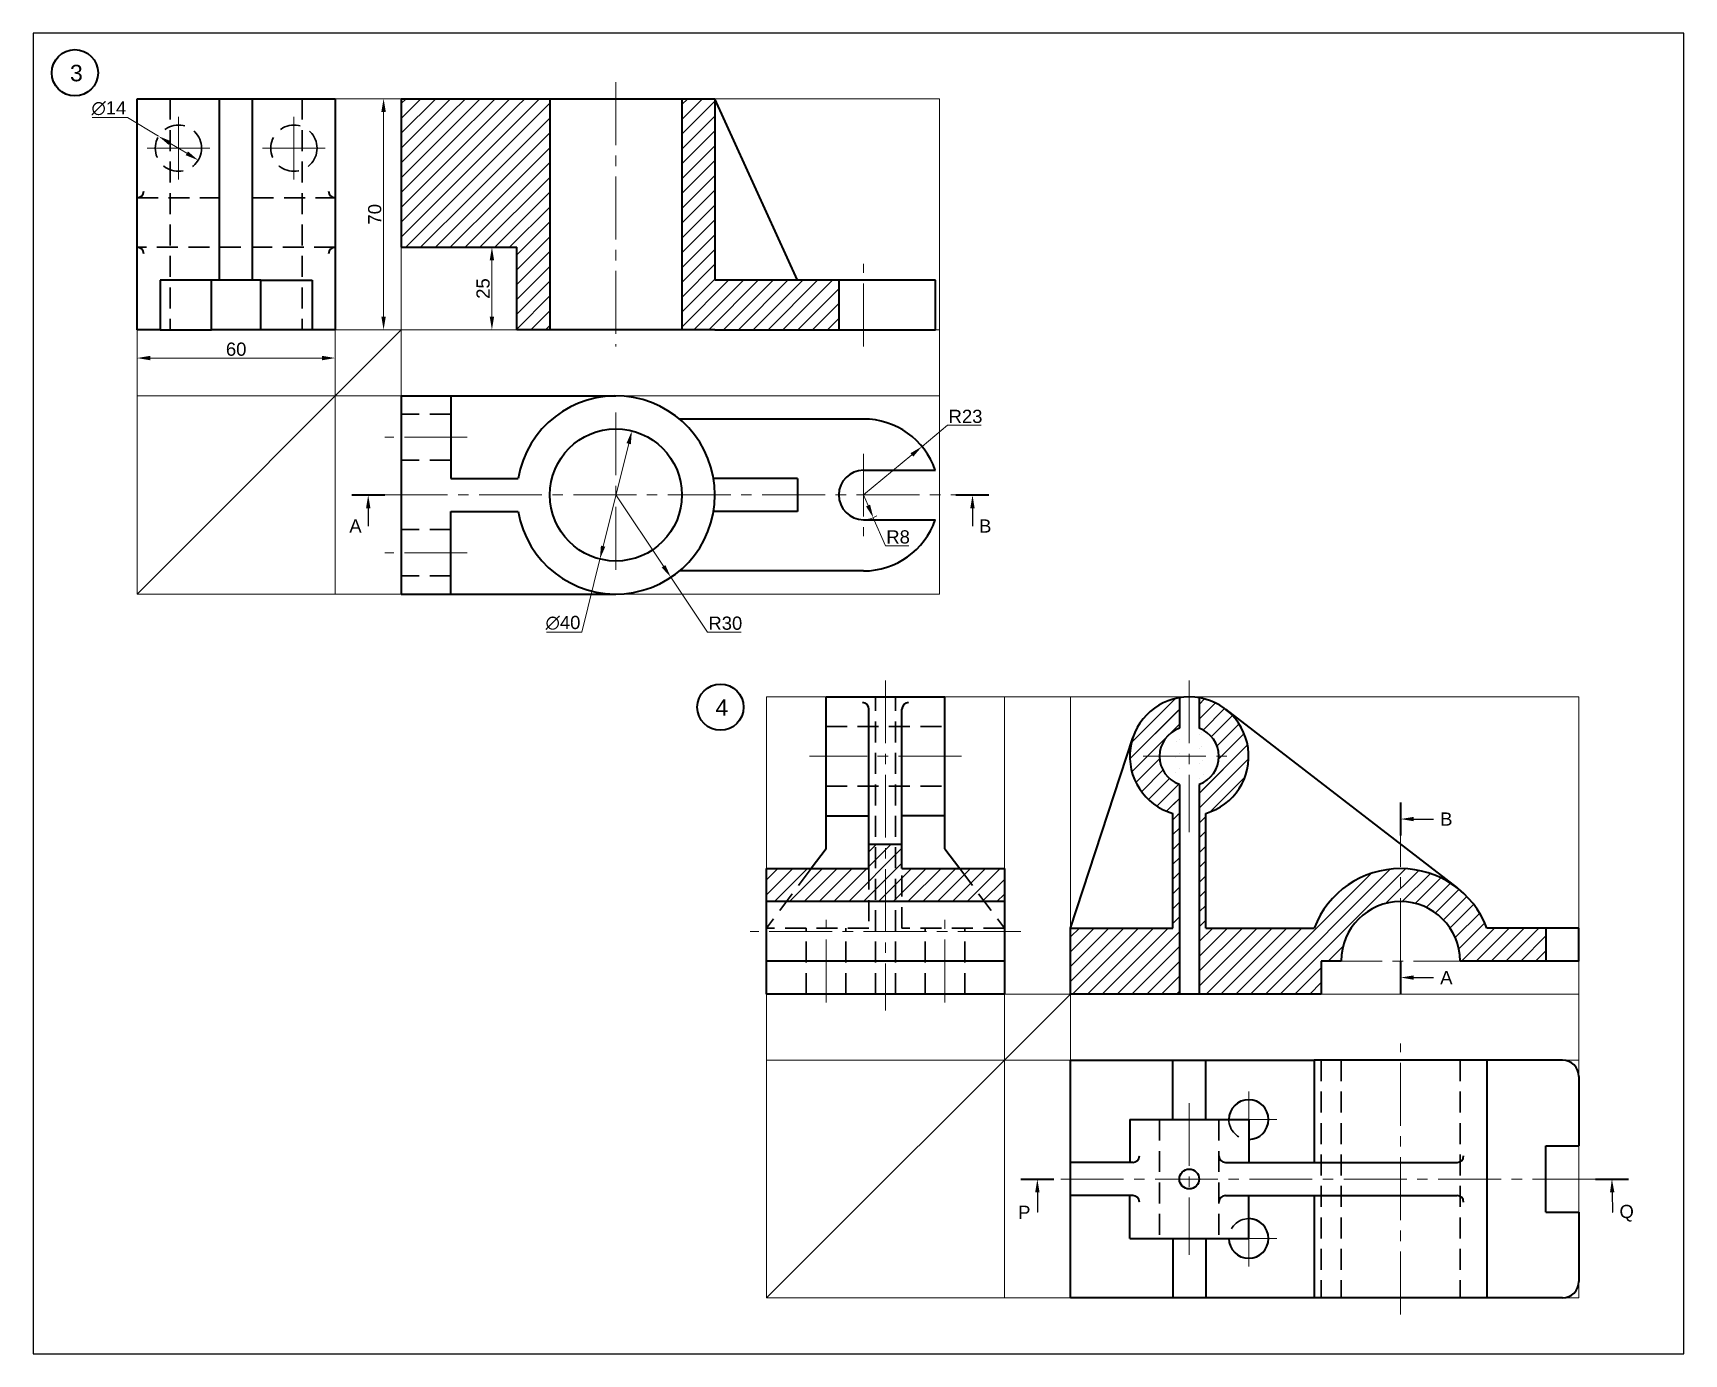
# Model space of a CAD drawing. Header units: millimetres. Extents: x -163670 to 2400, y 0 to 52589.
# Drawn here: x 550 to 1050, y 0 to 400 of the extents above; entities that cross this region are included whole.
import ezdxf
from ezdxf import colors
from ezdxf.entities.mleader import LeaderData, LeaderLine
from ezdxf.math import Vec2, Vec3

# ---------------------------------------------------------------- set-up
doc = ezdxf.new("R2010")
doc.units = ezdxf.units.MM
doc.linetypes.add('CENTER2', pattern=[28.575, 19.05, -3.175, 3.175, -3.175])
doc.linetypes.add('DASHED2', pattern=[9.525, 6.35, -3.175])
for name, color, linetype, lineweight in [('Centre', 1, 'CENTER2', 20), ('Dim and Hatch', 6, 'Continuous', 20), ('Hidden', 3, 'DASHED2', 30), ('Object', 2, 'Continuous', 40), ('Projection', 5, 'Continuous', 5)]:
    doc.layers.add(name, color=color, linetype=linetype, lineweight=lineweight)
doc.styles.get("Standard").update_dxf_attribs({"font": 'arial.ttf'})
doc.dimstyles.new('ISO-25', dxfattribs={"dimtxt": 4, "dimasz": 4, "dimexe": 1.25, "dimexo": 0.625, "dimtad": 1, "dimtoh": 1, "dimdec": 0, "dimtxsty": 'Standard', "dimcen": 2.5, "dimclrd": 256, "dimclre": 256, "dimclrt": 256, "dimadec": 0, "dimazin": 0, "dimtfac": 1, "dimtdec": 0, "dimtmove": 0, "dimatfit": 2, "dimfxl": 1, "dimlwd": -1, "dimlwe": -1, "dimarcsym": 0})
pattern_1 = [(45, (-11.949, 0), (-2.245064, 2.245064), [])]

msp = doc.modelspace()

# ---------------------------------------------------------------- texts
at = {"layer": 'Object', "char_height": 5, "attachment_point": 1}
for s, insert in [('3', (561.19, 390.38)), ('4', (756.69, 198.27))]:
    msp.add_mtext_dynamic_manual_height_columns(s, width=42.3293, gutter_width=25, heights=[0], dxfattribs=dict(at, insert=insert))

# ---------------------------------------------------------------- blocks, each defined once
blk = doc.blocks.new('*D31')
at = {"layer": 'Defpoints', "color": 0, "transparency": 16777216}
for p in [(661.52, 380.12), (656.17, 310.12), (661.52, 310.12)]:
    blk.add_point(p, dxfattribs=at)
at = {"layer": 'Dim and Hatch', "transparency": 16777216}
for p, q in [((660.9, 380.12), (654.92, 380.12)), ((656.17, 376.12), (656.17, 314.12)), ((660.9, 310.12), (654.92, 310.12))]:
    blk.add_line(p, q, dxfattribs=at)
for points in [[(655.5, 376.12), (656.84, 376.12), (656.17, 380.12)], [(655.5, 314.12), (656.84, 314.12), (656.17, 310.12)]]:
    blk.add_solid(points, dxfattribs=at)
at = {"layer": 'Dim and Hatch', "transparency": 16777216, "insert": (653.5, 345.12), "char_height": 4, "attachment_point": 5, "rotation": 90}
blk.add_mtext('70', dxfattribs=at)
blk = doc.blocks.new('*D32')
at = {"layer": 'Defpoints', "color": 0, "transparency": 16777216}
for p in [(581.52, 310.12), (641.52, 310.12), (641.52, 301.58)]:
    blk.add_point(p, dxfattribs=at)
at = {"layer": 'Dim and Hatch', "transparency": 16777216}
for p, q in [((581.52, 309.5), (581.52, 300.33)), ((641.52, 309.5), (641.52, 300.33)), ((585.52, 301.58), (637.52, 301.58))]:
    blk.add_line(p, q, dxfattribs=at)
for points in [[(585.52, 302.24), (585.52, 300.91), (581.52, 301.58)], [(637.52, 302.24), (637.52, 300.91), (641.52, 301.58)]]:
    blk.add_solid(points, dxfattribs=at)
at = {"layer": 'Dim and Hatch', "transparency": 16777216, "insert": (611.52, 304.24), "char_height": 4, "attachment_point": 5}
blk.add_mtext('60', dxfattribs=at)
blk = doc.blocks.new('*D33')
at = {"layer": 'Defpoints', "color": 0, "transparency": 16777216}
for p in [(726.52, 260.12), (743.19, 235.18)]:
    blk.add_point(p, dxfattribs=at)
at = {"layer": 'Dim and Hatch', "transparency": 16777216}
for p, q in [((726.52, 260.12), (740.97, 238.51)), ((743.19, 235.18), (754.27, 218.6)), ((754.27, 218.6), (764.44, 218.6))]:
    blk.add_line(p, q, dxfattribs=at)
blk.add_solid([(741.52, 238.88), (740.41, 238.14), (743.19, 235.18)], dxfattribs=at)
at = {"layer": 'Dim and Hatch', "transparency": 16777216, "insert": (759.67, 221.27), "char_height": 4, "attachment_point": 5}
blk.add_mtext('R30', dxfattribs=at)
blk = doc.blocks.new('*D34')
at = {"layer": 'Defpoints', "color": 0, "transparency": 16777216}
for p in [(731.37, 279.53), (721.68, 240.72)]:
    blk.add_point(p, dxfattribs=at)
at = {"layer": 'Dim and Hatch', "transparency": 16777216}
for p, q in [((730.4, 275.65), (722.65, 244.6)), ((721.68, 240.72), (716.16, 218.6)), ((716.16, 218.6), (705.46, 218.6))]:
    blk.add_line(p, q, dxfattribs=at)
for points in [[(729.75, 275.81), (731.05, 275.49), (731.37, 279.53)], [(722, 244.76), (723.3, 244.44), (721.68, 240.72)]]:
    blk.add_solid(points, dxfattribs=at)
at = {"layer": 'Dim and Hatch', "transparency": 16777216, "insert": (710.5, 221.38), "char_height": 4, "attachment_point": 5}
blk.add_mtext('∅40', dxfattribs=at)
blk = doc.blocks.new('*D35')
at = {"layer": 'Defpoints', "color": 0, "transparency": 16777216}
for p in [(801.52, 260.12), (804.48, 253.23)]:
    blk.add_point(p, dxfattribs=at)
at = {"layer": 'Dim and Hatch', "transparency": 16777216}
for p, q in [((801.52, 260.12), (802.9, 256.91)), ((804.48, 253.23), (808.14, 244.72)), ((808.14, 244.72), (815.22, 244.72))]:
    blk.add_line(p, q, dxfattribs=at)
blk.add_arc((801.52, 260.12), 7.5, 274.7746, 302.7813, dxfattribs=at)
blk.add_solid([(803.52, 257.17), (802.29, 256.64), (804.48, 253.23)], dxfattribs=at)
at = {"layer": 'Dim and Hatch', "transparency": 16777216, "insert": (811.99, 247.39), "char_height": 4, "attachment_point": 5}
blk.add_mtext('R8', dxfattribs=at)
blk = doc.blocks.new('*D36')
at = {"layer": 'Defpoints', "color": 0, "transparency": 16777216}
for p in [(819.24, 274.79), (801.52, 260.12)]:
    blk.add_point(p, dxfattribs=at)
at = {"layer": 'Dim and Hatch', "transparency": 16777216}
for p, q in [((819.24, 274.79), (827, 281.22)), ((827, 281.22), (837.19, 281.22)), ((801.52, 260.12), (816.16, 272.24))]:
    blk.add_line(p, q, dxfattribs=at)
blk.add_solid([(815.73, 272.76), (816.58, 271.73), (819.24, 274.79)], dxfattribs=at)
at = {"layer": 'Dim and Hatch', "transparency": 16777216, "insert": (832.41, 283.89), "char_height": 4, "attachment_point": 5}
blk.add_mtext('R23', dxfattribs=at)
blk = doc.blocks.new('*D37')
at = {"layer": 'Defpoints', "color": 0, "transparency": 16777216}
for p in [(588.03, 368.74), (600.01, 361.5)]:
    blk.add_point(p, dxfattribs=at)
at = {"layer": 'Dim and Hatch', "transparency": 16777216}
for p, q in [((578.64, 374.42), (567.95, 374.42)), ((588.03, 368.74), (578.64, 374.42)), ((596.59, 363.57), (591.46, 366.68))]:
    blk.add_line(p, q, dxfattribs=at)
for points in [[(591.8, 367.25), (591.11, 366.11), (588.03, 368.74)], [(596.94, 364.14), (596.25, 363), (600.01, 361.5)]]:
    blk.add_solid(points, dxfattribs=at)
at = {"layer": 'Dim and Hatch', "transparency": 16777216, "insert": (572.98, 377.2), "char_height": 4, "attachment_point": 5}
blk.add_mtext('∅14', dxfattribs=at)
blk = doc.blocks.new('*D38')
at = {"layer": 'Defpoints', "color": 0, "transparency": 16777216}
for p in [(696.52, 335.12), (688.98, 310.12), (696.52, 310.12)]:
    blk.add_point(p, dxfattribs=at)
at = {"layer": 'Dim and Hatch', "transparency": 16777216}
for p, q in [((695.9, 335.12), (687.73, 335.12)), ((688.98, 331.12), (688.98, 314.12)), ((695.9, 310.12), (687.73, 310.12))]:
    blk.add_line(p, q, dxfattribs=at)
for points in [[(688.31, 331.12), (689.65, 331.12), (688.98, 335.12)], [(688.31, 314.12), (689.65, 314.12), (688.98, 310.12)]]:
    blk.add_solid(points, dxfattribs=at)
at = {"layer": 'Dim and Hatch', "transparency": 16777216, "insert": (686.31, 322.62), "char_height": 4, "attachment_point": 5, "rotation": 90}
blk.add_mtext('25', dxfattribs=at)

# ---------------------------------------------------------------- dimensions: what is measured, and where the dimension line sits
at = {"layer": 'Dim and Hatch'}
for base, p1, p2, picture, middle in [((656.17, 310.12), (661.52, 380.12), (661.52, 310.12), '*D31', (653.5, 345.12)), ((688.98, 310.12), (696.52, 335.12), (696.52, 310.12), '*D38', (686.31, 322.62))]:
    dim = msp.add_linear_dim(base=base, p1=p1, p2=p2, angle=90, dimstyle='ISO-25', dxfattribs=at)
    dim.commit()
    dim.dimension.update_dxf_attribs({"geometry": picture, "text_midpoint": middle})
for p1, p2, picture, middle in [((600.01, 361.5), (588.03, 368.74), '*D37', (572.98, 374.42)), ((731.37, 279.53), (721.68, 240.72), '*D34', (710.5, 218.6))]:
    dim = msp.add_diameter_dim_2p(p1=p1, p2=p2, dimstyle='ISO-25', dxfattribs=at)
    dim.commit()
    dim.dimension.update_dxf_attribs({"geometry": picture, "text_midpoint": middle, "dimtype": 163})
dim = msp.add_linear_dim(base=(641.52, 301.58), p1=(581.52, 310.12), p2=(641.52, 310.12), dimstyle='ISO-25', dxfattribs=at)
dim.commit()
dim.dimension.update_dxf_attribs({"geometry": '*D32', "text_midpoint": (611.52, 304.24)})
for center, mpoint, picture, middle in [((801.52, 260.12), (819.24, 274.79), '*D36', (832.41, 281.22)), ((726.52, 260.12), (743.19, 235.18), '*D33', (759.67, 218.6)), ((801.5238, 260.124), (804.4822, 253.2321), '*D35', (811.991, 244.7184))]:
    dim = msp.add_radius_dim(center=center, mpoint=mpoint, dimstyle='ISO-25', dxfattribs=at)
    dim.commit()
    dim.dimension.update_dxf_attribs({"geometry": picture, "text_midpoint": middle, "dimtype": 164})

# ---------------------------------------------------------------- hatches: boundary and pattern name
at = {"layer": 'Dim and Hatch'}
h = msp.add_hatch(dxfattribs=at)
h.set_pattern_fill('ANSI31', color=256)
h.paths.add_polyline_path([(676.52, 380.12), (661.52, 380.12), (661.52, 335.12), (696.52, 335.12), (696.52, 310.12), (706.52, 310.12), (706.52, 380.12), (696.52, 380.12), (696.52, 350.12), (676.52, 350.12)])
h.paths.add_polyline_path([(756.52, 380.12), (746.52, 380.12), (746.52, 310.12), (756.52, 310.12)])
h.paths.add_polyline_path([(794.02, 325.12), (756.52, 325.12), (756.52, 310.12), (794.02, 310.12)])
h = msp.add_hatch(dxfattribs=at)
h.set_pattern_fill('ANSI31', color=256)
h.paths.add_polyline_path([(696.52, 380.12), (676.52, 380.12), (676.52, 350.12), (696.52, 350.12)])
h = msp.add_hatch(dxfattribs=at)
h.set_pattern_fill('ANSI31', color=256)
h.set_pattern_definition(pattern_1)
edge = h.paths.add_edge_path()
edge.add_line((903.17, 172.49), (903.17, 163.23))
edge.add_arc((900.17, 180.98), 18, 279.5941, 440.4059)
edge.add_line((903.17, 198.72), (903.17, 189.46))
edge.add_arc((900.17, 180.98), 9, -70.5288, 70.5288, ccw=False)
edge = h.paths.add_edge_path()
edge.add_line((897.17, 163.23), (897.17, 172.49))
edge.add_arc((900.17, 180.98), 9, 109.4712, 250.5288, ccw=False)
edge.add_line((897.17, 189.46), (897.17, 198.72))
edge.add_arc((900.17, 180.98), 18, 99.5941, 260.4059)
h.paths.add_polyline_path([(897.17, 108.98), (897.17, 128.98), (864.17, 128.98), (864.17, 108.98)])
edge = h.paths.add_edge_path()
edge.add_line((903.17, 128.98), (903.17, 108.98))
edge.add_line((903.17, 108.98), (940.17, 108.98))
edge.add_line((940.17, 108.98), (940.17, 118.98))
edge.add_line((940.17, 118.98), (946.17, 118.98))
edge.add_arc((964.17, 118.98), 18, 0, 180, ccw=False)
edge.add_line((982.17, 118.98), (1008.17, 118.98))
edge.add_line((1008.17, 118.98), (1008.17, 128.98))
edge.add_line((1008.17, 128.98), (990.32, 128.98))
edge.add_arc((964.17, 118.98), 28, 20.9248, 159.0752)
edge.add_line((938.01, 128.98), (903.17, 128.98))
h = msp.add_hatch(dxfattribs=at)
h.set_pattern_fill('ANSI31', color=256)
h.set_pattern_definition(pattern_1)
edge = h.paths.add_edge_path()
edge.add_arc((900.17, 180.98), 9, 289.4712, 430.5288)
edge.add_line((903.17, 189.46), (903.17, 198.72))
edge.add_arc((900.17, 180.98), 18, -73.8724, 80.4059, ccw=False)
edge.add_line((905.17, 163.68), (905.17, 128.98))
edge.add_line((905.17, 128.98), (903.17, 128.98))
edge.add_line((903.17, 128.98), (903.17, 172.49))
edge = h.paths.add_edge_path()
edge.add_arc((900.17, 180.98), 9, 109.4712, 250.5288)
edge.add_line((897.17, 172.49), (897.17, 128.98))
edge.add_line((897.17, 128.98), (895.17, 128.98))
edge.add_line((895.17, 128.98), (895.17, 163.68))
edge.add_arc((900.17, 180.98), 18, 99.5941, 253.8724, ccw=False)
edge.add_line((897.17, 198.72), (897.17, 189.46))
h = msp.add_hatch(dxfattribs=at)
h.set_pattern_fill('ANSI31', color=256)
h.paths.add_polyline_path([(844.17, 146.98), (813.17, 146.98), (813.17, 154.34), (803.17, 154.34), (803.17, 146.98), (803.17, 136.98), (844.17, 136.98)])
h.paths.add_polyline_path([(803.17, 146.98), (785.67, 146.98), (778.17, 136.98), (803.17, 136.98)])
h.paths.add_polyline_path([(785.67, 146.98), (772.17, 146.98), (772.17, 136.98), (778.17, 136.98)])

# ---------------------------------------------------------------- linework, layer by layer
msp.add_lwpolyline([(550, 0), (1050, 0), (1050, 400), (550, 400)], close=True)
at = {"layer": 'Centre'}
for p, q in [((726.52, 385.12), (726.52, 305.12)), ((594.02, 374.62), (594.02, 355.62)), ((629.02, 374.62), (629.02, 355.62)), ((584.52, 365.12), (603.52, 365.12)), ((638.52, 365.12), (619.52, 365.12)), ((801.52, 305.12), (801.52, 330.12)), ((726.52, 285.12), (726.52, 235.12)), ((681.52, 277.62), (656.52, 277.62)), ((801.52, 272.62), (801.52, 247.62)), ((656.52, 260.12), (829.52, 260.12)), ((681.52, 242.62), (656.52, 242.62)), ((808.17, 203.98), (808.17, 103.98)), ((900.17, 203.98), (900.17, 157.98)), ((831.17, 180.98), (785.17, 180.98)), ((886.17, 180.98), (914.17, 180.98)), ((964.17, 118.98), (964.17, 166.98)), ((790.17, 106.48), (790.17, 131.48)), ((826.17, 106.48), (826.17, 131.48)), ((849.17, 127.98), (767.17, 127.98)), ((987.17, 118.98), (941.17, 118.98)), ((964.17, 11.98), (964.17, 93.98)), ((900.17, 75.98), (900.17, 29.98)), ((918.17, 79.48), (918.17, 62.48)), ((909.67, 70.98), (926.67, 70.98)), ((1023.17, 52.98), (859.17, 52.98)), ((904.17, 52.98), (896.17, 52.98)), ((918.17, 26.48), (918.17, 43.48)), ((909.67, 34.98), (926.67, 34.98))]:
    msp.add_line(p, q, dxfattribs=at)
at = {"layer": 'Hidden'}
for p, q in [((591.52, 380.12), (591.52, 310.12)), ((631.52, 380.12), (631.52, 310.12)), ((581.52, 350.12), (606.52, 350.12)), ((616.52, 350.12), (641.52, 350.12)), ((641.52, 335.12), (581.52, 335.12)), ((676.52, 284.62), (661.52, 284.62)), ((676.52, 270.62), (661.52, 270.62)), ((676.52, 249.62), (661.52, 249.62)), ((676.52, 235.62), (661.52, 235.62)), ((805.17, 108.98), (805.17, 198.98)), ((811.17, 108.98), (811.17, 198.98)), ((790.17, 189.98), (826.17, 189.98)), ((790.17, 171.98), (826.17, 171.98)), ((785.67, 146.98), (772.17, 128.98)), ((803.17, 146.98), (803.17, 128.98)), ((813.17, 128.98), (813.17, 146.98)), ((830.67, 146.98), (844.17, 128.98)), ((803.17, 128.98), (772.17, 128.98)), ((784.17, 108.98), (784.17, 128.98)), ((796.17, 108.98), (796.17, 128.98)), ((844.17, 128.98), (813.17, 128.98)), ((820.17, 108.98), (820.17, 128.98)), ((832.17, 108.98), (832.17, 128.98)), ((940.17, 88.98), (940.17, 16.98)), ((946.17, 88.98), (946.17, 16.98)), ((982.17, 88.98), (982.17, 16.98)), ((891.17, 70.98), (891.17, 34.98)), ((909.17, 70.98), (909.17, 34.98))]:
    msp.add_line(p, q, dxfattribs=at)
for centre in [(594.02, 365.12), (629.02, 365.12)]:
    msp.add_circle(centre, 7, dxfattribs=at)
for centre, start, end in [((918.17, 70.98), 180, 270), ((918.17, 34.98), 90, 180)]:
    msp.add_arc(centre, 6, start, end, dxfattribs=at)
at = {"layer": 'Object'}
for p, q in [((581.52, 310.12), (581.52, 380.12)), ((581.52, 380.12), (641.52, 380.12)), ((606.52, 325.12), (606.52, 380.12)), ((616.52, 325.12), (616.52, 380.12)), ((641.52, 380.12), (641.52, 310.12)), ((661.52, 380.12), (676.52, 380.12)), ((661.52, 380.12), (661.52, 335.12)), ((676.52, 380.12), (696.52, 380.12)), ((696.52, 380.12), (756.52, 380.12)), ((706.52, 380.12), (706.52, 310.12)), ((746.52, 380.12), (746.52, 310.12)), ((756.52, 380.12), (756.52, 325.12)), ((781.52, 325.12), (756.52, 380.12)), ((581.52, 350.12), (581.52, 350.12)), ((583.52, 352.12), (583.52, 352.12)), ((581.52, 335.12), (581.52, 335.12)), ((661.52, 335.12), (696.52, 335.12)), ((696.52, 310.12), (696.52, 335.12)), ((583.52, 333.12), (583.52, 333.12)), ((604.02, 325.12), (588.52, 325.12)), ((588.52, 325.12), (588.52, 310.12)), ((604.02, 310.12), (604.02, 325.12)), ((619.02, 325.12), (604.02, 325.12)), ((619.02, 310.12), (619.02, 325.12)), ((619.02, 325.12), (634.52, 325.12)), ((634.52, 325.12), (634.52, 310.12)), ((794.02, 325.12), (756.52, 325.12)), ((823.27, 325.12), (794.02, 325.12)), ((794.02, 325.12), (794.02, 310.12)), ((823.27, 310.12), (823.27, 325.12)), ((588.52, 310.12), (581.52, 310.12)), ((588.52, 310.12), (604.02, 310.12)), ((619.02, 310.12), (604.02, 310.12)), ((634.52, 310.12), (619.02, 310.12)), ((641.52, 310.12), (634.52, 310.12)), ((756.52, 310.12), (696.52, 310.12)), ((756.52, 310.12), (794.02, 310.12)), ((794.02, 310.12), (823.27, 310.12)), ((661.52, 290.12), (661.52, 230.12)), ((661.52, 290.12), (676.52, 290.12)), ((676.52, 290.12), (676.52, 265.12)), ((676.52, 290.12), (726.52, 290.12)), ((801.52, 283.12), (745.79, 283.12)), ((676.52, 265.12), (696.94, 265.12)), ((781.52, 265.12), (756.1, 265.12)), ((781.52, 265.12), (781.52, 255.12)), ((801.52, 267.62), (823.27, 267.62)), ((646.52, 260.12), (656.52, 260.12)), ((829.52, 260.12), (839.52, 260.12)), ((676.52, 230.12), (676.52, 255.12)), ((676.52, 255.12), (696.94, 255.12)), ((781.52, 255.12), (756.1, 255.12)), ((801.52, 252.62), (823.27, 252.62)), ((801.52, 237.12), (745.79, 237.12)), ((661.52, 230.12), (676.52, 230.12)), ((676.52, 230.12), (726.52, 230.12)), ((790.17, 162.98), (790.17, 198.98)), ((790.17, 198.98), (826.17, 198.98)), ((801.17, 197.23), (801.17, 197.23)), ((803.17, 146.98), (803.17, 195.23)), ((803.17, 195.23), (803.17, 195.23)), ((813.17, 146.98), (813.17, 195.23)), ((813.17, 195.23), (813.17, 195.23)), ((815.17, 197.23), (815.17, 197.23)), ((826.17, 162.98), (826.17, 198.98)), ((897.17, 198.72), (897.17, 189.46)), ((903.17, 198.72), (903.17, 189.46)), ((911.16, 195.23), (981.27, 141.15)), ((864.17, 128.98), (883.06, 186.59)), ((897.17, 172.49), (897.17, 108.98)), ((903.17, 172.49), (903.17, 108.98)), ((964.17, 166.98), (964.17, 156.98)), ((790.17, 162.98), (803.17, 162.98)), ((790.17, 152.98), (790.17, 162.98)), ((826.17, 162.98), (813.17, 162.98)), ((826.17, 152.98), (826.17, 162.98)), ((895.17, 128.98), (895.17, 163.68)), ((905.17, 128.98), (905.17, 163.68)), ((790.17, 152.98), (785.67, 146.98)), ((803.17, 154.34), (813.17, 154.34)), ((826.17, 152.98), (830.67, 146.98)), ((772.17, 146.98), (803.17, 146.98)), ((772.17, 136.98), (772.17, 146.98)), ((813.17, 146.98), (844.17, 146.98)), ((844.17, 146.98), (844.17, 136.98)), ((844.17, 136.98), (772.17, 136.98)), ((772.17, 118.98), (772.17, 136.98)), ((844.17, 136.98), (844.17, 118.98)), ((864.17, 108.98), (864.17, 128.98)), ((864.17, 128.98), (895.17, 128.98)), ((905.17, 128.98), (938.01, 128.98)), ((1018.17, 128.98), (990.32, 128.98)), ((1008.17, 128.98), (1008.17, 118.98)), ((1018.17, 118.98), (1018.17, 128.98)), ((844.17, 118.98), (772.17, 118.98)), ((772.17, 108.98), (772.17, 118.98)), ((844.17, 118.98), (844.17, 108.98)), ((946.17, 118.98), (940.17, 118.98)), ((940.17, 118.98), (940.17, 108.98)), ((964.17, 118.98), (964.17, 108.98)), ((1018.17, 118.98), (982.17, 118.98)), ((844.17, 108.98), (772.17, 108.98)), ((940.17, 108.98), (864.17, 108.98)), ((864.17, 16.98), (864.17, 88.98)), ((864.17, 88.98), (938.01, 88.98)), ((895.17, 70.98), (895.17, 88.98)), ((905.17, 70.98), (905.17, 88.98)), ((1013.17, 88.98), (938.01, 88.98)), ((938.01, 88.98), (938.01, 57.98)), ((990.32, 88.98), (990.32, 16.98)), ((1018.17, 83.98), (1018.17, 62.98)), ((882.17, 70.98), (882.17, 57.98)), ((882.17, 70.98), (918.17, 70.98)), ((918.17, 70.98), (918.17, 57.98)), ((1008.17, 42.98), (1008.17, 62.98)), ((1008.17, 62.98), (1018.17, 62.98)), ((883.06, 57.98), (864.17, 57.98)), ((883.06, 57.98), (883.06, 57.98)), ((885.06, 59.98), (885.06, 59.98)), ((909.16, 59.98), (909.16, 59.98)), ((911.16, 57.98), (981.27, 57.98)), ((911.16, 57.98), (911.16, 57.98)), ((981.27, 57.98), (981.27, 57.98)), ((983.27, 59.98), (983.27, 59.98)), ((849.17, 52.98), (859.17, 52.98)), ((1023.17, 52.98), (1033.17, 52.98)), ((883.06, 47.98), (864.17, 47.98)), ((882.17, 34.98), (882.17, 47.98)), ((883.06, 47.98), (883.06, 47.98)), ((885.06, 45.98), (885.06, 45.98)), ((911.16, 47.98), (981.27, 47.98)), ((918.17, 34.98), (918.17, 47.98)), ((938.01, 47.98), (938.01, 16.98)), ((1008.17, 42.98), (1018.17, 42.98)), ((1018.17, 42.98), (1018.17, 21.98)), ((882.17, 34.98), (918.17, 34.98)), ((895.17, 34.98), (895.17, 16.98)), ((905.17, 34.98), (905.17, 16.98)), ((938.01, 16.98), (864.17, 16.98)), ((1013.17, 16.98), (938.01, 16.98))]:
    msp.add_line(p, q, dxfattribs=at)
for centre, radius in [((562.69, 387.97), 7), ((726.52, 260.12), 20), ((758.19, 195.85), 7), ((900.17, 52.98), 3)]:
    msp.add_circle(centre, radius, dxfattribs=at)
for centre, radius, start, end in [((581.52, 352.12), 2, 270, 0), ((641.52, 352.12), 2, 180, 270), ((581.52, 333.12), 2, 0, 90), ((641.52, 333.12), 2, 90, 180), ((726.52, 260.12), 30, 189.5941, 170.4059), ((801.52, 260.12), 23, 19.0314, 90), ((801.52, 260.12), 7.5, 90, 270), ((801.52, 260.12), 23, 270, 340.9686), ((801.17, 195.23), 2, 0, 90), ((815.17, 195.23), 2, 90, 180), ((900.17, 180.98), 18, 286.1276, 253.8724), ((900.17, 180.98), 9, 109.4712, 250.5288), ((900.17, 180.98), 9, 289.4712, 70.5288), ((964.17, 118.98), 28, 20.9248, 159.0752), ((964.17, 118.98), 18, 0, 180), ((1013.17, 83.98), 5, 0, 90), ((918.17, 70.98), 6, 270, 180), ((883.06, 59.98), 2, 270, 0), ((911.16, 59.98), 2, 180, 270), ((981.27, 59.98), 2, 270, 0), ((883.06, 45.98), 2, 0, 90), ((911.16, 45.98), 2, 90, 180), ((981.27, 45.98), 2, 0, 90), ((918.17, 34.98), 6, 180, 90), ((1013.17, 21.98), 5, 270, 0)]:
    msp.add_arc(centre, radius, start, end, dxfattribs=at)
at = {"layer": 'Projection'}
for p, q in [((641.52, 380.12), (581.52, 380.12)), ((581.52, 380.12), (581.52, 310.12)), ((641.52, 310.12), (641.52, 380.12)), ((641.52, 380.12), (661.52, 380.12)), ((661.52, 380.12), (824.52, 380.12)), ((661.52, 310.12), (661.52, 380.12)), ((824.52, 380.12), (824.52, 310.12)), ((581.52, 310.12), (641.52, 310.12)), ((581.52, 290.12), (581.52, 310.12)), ((661.52, 310.12), (581.52, 230.12)), ((641.52, 310.12), (661.52, 310.12)), ((641.52, 290.12), (641.52, 310.12)), ((824.52, 310.12), (661.52, 310.12)), ((661.52, 310.12), (661.52, 290.12)), ((824.52, 310.12), (824.52, 290.12)), ((581.52, 290.12), (641.52, 290.12)), ((581.52, 230.12), (581.52, 290.12)), ((641.52, 290.12), (641.52, 230.12)), ((661.52, 290.12), (641.52, 290.12)), ((824.52, 290.12), (661.52, 290.12)), ((661.52, 290.12), (661.52, 230.12)), ((824.52, 230.12), (824.52, 290.12)), ((641.52, 230.12), (581.52, 230.12)), ((661.52, 230.12), (641.52, 230.12)), ((661.52, 230.12), (824.52, 230.12)), ((772.17, 108.98), (772.17, 198.98)), ((772.17, 198.98), (844.17, 198.98)), ((844.17, 108.98), (844.17, 198.98)), ((844.17, 198.98), (864.17, 198.98)), ((864.17, 198.98), (1018.17, 198.98)), ((864.17, 108.98), (864.17, 198.98)), ((1018.17, 198.98), (1018.17, 108.98)), ((844.17, 108.98), (772.17, 108.98)), ((772.17, 88.98), (772.17, 108.98)), ((864.17, 108.98), (772.17, 16.98)), ((844.17, 108.98), (864.17, 108.98)), ((844.17, 88.98), (844.17, 108.98)), ((1018.17, 108.98), (864.17, 108.98)), ((864.17, 108.98), (864.17, 88.98)), ((1018.17, 108.98), (1018.17, 88.98)), ((844.17, 88.98), (772.17, 88.98)), ((772.17, 88.98), (772.17, 16.98)), ((844.17, 88.98), (844.17, 16.98)), ((864.17, 88.98), (844.17, 88.98)), ((1018.17, 88.98), (864.17, 88.98)), ((864.17, 88.98), (864.17, 16.98)), ((1018.17, 16.98), (1018.17, 88.98)), ((772.17, 16.98), (844.17, 16.98)), ((864.17, 16.98), (844.17, 16.98)), ((864.17, 16.98), (1018.17, 16.98))]:
    msp.add_line(p, q, dxfattribs=at)

msp.set_redraw_order([(e.dxf.handle, doc.entitydb.next_handle()) for e in msp.query("TEXT MTEXT ATTDEF DIMENSION ARC_DIMENSION")])  # texts and dimensions are drawn at this point

# ---------------------------------------------------------------- leaders
at = {"layer": 'Object'}
ml = msp.add_multileader_mtext('Standard', dxfattribs=at)
ml.set_content('A', color=256)
ml.set_leader_properties()
ml.build(insert=Vec2(0, 0))
ctx = ml.context
ctx.base_point, ctx.plane_origin = Vec3(643.79, 250.72), Vec3(651.52, 260.12)
ctx.text_align_type = 2
notes = []
notes.append((ctx, [(1, (1, 1, 0), (651.52, 250.72), (-1, 0), 0.000494, [(0, [(651.52, 260.12)], 0, [])])]))
ctx.mtext.insert, ctx.mtext.alignment, ctx.mtext.flow_direction = Vec3(649.52, 252.72), 3, 5
ml = msp.add_multileader_mtext('Standard', dxfattribs=at)
ml.set_content('B', color=256)
ml.set_leader_properties()
ml.build(insert=Vec2(0, 0))
ctx = ml.context
ctx.base_point, ctx.plane_origin = Vec3(834.52, 250.72), Vec3(834.52, 260.12)
notes.append((ctx, [(1, (1, 1, 0), (834.52, 250.72), (1, 0), 0.000329, [(0, [(834.52, 260.12)], 0, [])])]))
ctx.mtext.insert, ctx.mtext.flow_direction = Vec3(836.52, 252.72), 5
ml = msp.add_multileader_mtext('Standard', dxfattribs=at)
ml.set_content('B', color=256)
ml.set_leader_properties()
ml.build(insert=Vec2(0, 0))
ctx = ml.context
ctx.base_point, ctx.plane_origin = Vec3(974.17, 161.98), Vec3(964.17, 161.98)
notes.append((ctx, [(0, (1, 1, 0), (973.85, 161.98), (1, 0), 0.321, [(0, [(964.17, 161.98)], 0, [])])]))
ctx.mtext.insert, ctx.mtext.flow_direction = Vec3(976.17, 163.98), 5
ml = msp.add_multileader_mtext('Standard', dxfattribs=at)
ml.set_content('A', color=256)
ml.set_leader_properties()
ml.build(insert=Vec2(0, 0))
ctx = ml.context
ctx.base_point, ctx.plane_origin = Vec3(974.17, 113.98), Vec3(964.17, 113.98)
notes.append((ctx, [(0, (1, 1, 0), (973.85, 113.98), (1, 0), 0.321, [(0, [(964.17, 113.98)], 0, [])])]))
ctx.mtext.insert, ctx.mtext.flow_direction = Vec3(976.17, 115.98), 5
ml = msp.add_multileader_mtext('Standard', dxfattribs=at)
ml.set_content('P', color=256)
ml.set_leader_properties()
ml.build(insert=Vec2(0, 0))
ctx = ml.context
ctx.base_point, ctx.plane_origin = Vec3(847.03, 42.9), Vec3(854.17, 52.98)
ctx.text_align_type = 2
notes.append((ctx, [(1, (1, 1, 0), (854.17, 42.9), (-1, 0), 0.0793, [(0, [(854.17, 52.98)], 0, [])])]))
ctx.mtext.insert, ctx.mtext.alignment, ctx.mtext.flow_direction = Vec3(852.09, 44.9), 3, 5
ml = msp.add_multileader_mtext('Standard', dxfattribs=at)
ml.set_content('Q', color=256)
ml.set_leader_properties()
ml.build(insert=Vec2(0, 0))
ctx = ml.context
ctx.base_point, ctx.plane_origin, ctx.plane_x_axis, ctx.plane_y_axis = Vec3(1028.47, 42.9), Vec3(1028.17, 52.98), Vec3(0.999764, 0.021737), Vec3(-0.021737, 0.999764)
notes.append((ctx, [(1, (1, 1, 0), (1028.39, 42.9), (0.999764, 0.021737), 0.0793, [(0, [(1028.17, 52.98)], 0, [])])]))
ctx.mtext.insert, ctx.mtext.text_direction, ctx.mtext.rotation, ctx.mtext.flow_direction = Vec3(1030.42, 45.1), Vec3(0.999764, 0.021737), 0.021738, 5
for ctx, leaders in notes:
    for number, flags, end, landing, length, lines in leaders:
        leader = LeaderData()
        leader.index, (leader.has_last_leader_line, leader.has_dogleg_vector, leader.attachment_direction) = number, flags
        leader.last_leader_point, leader.dogleg_vector, leader.dogleg_length = Vec3(end), Vec3(landing), length
        for number, points, colour, breaks in lines:
            line = LeaderLine()
            line.index, line.vertices, line.color, line.breaks = number, Vec3.list(points), colors.encode_raw_color(colour), breaks
            leader.lines.append(line)
        ctx.leaders.append(leader)

doc.saveas('drawing.dxf')
